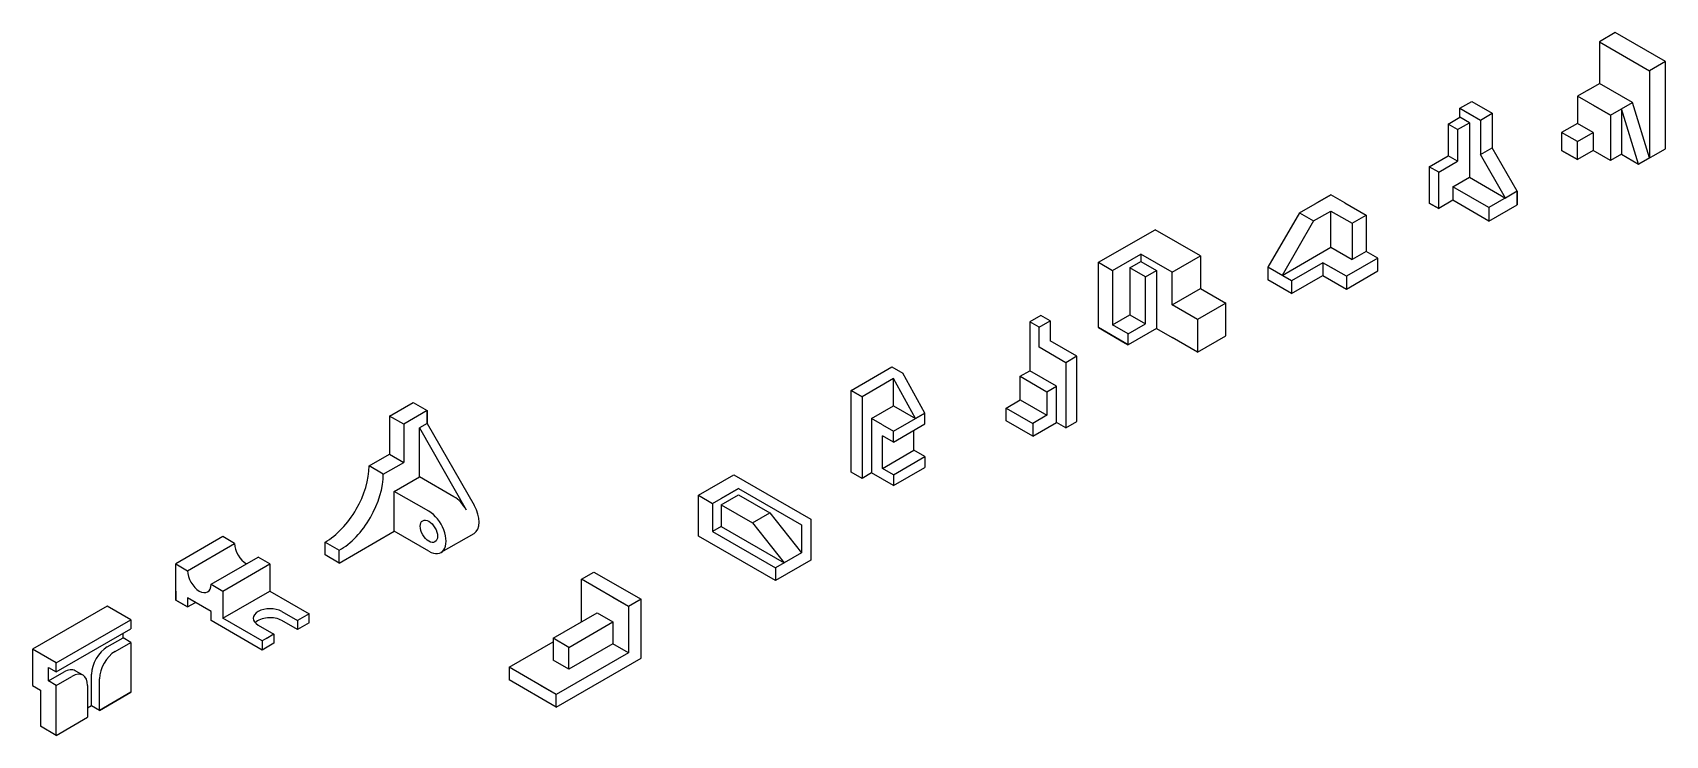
# Model space of a CAD drawing. Header units: millimetres. Extents: x 2896 to 6928, y 1723 to 3545.
# Drawn here: x 4888 to 6688, y 2720 to 3495 of the extents above; entities that cross this region are included whole.
import ezdxf

# ---------------------------------------------------------------- set-up
doc = ezdxf.new("R2010")
doc.units = ezdxf.units.MM

msp = doc.modelspace()

# ---------------------------------------------------------------- linework, layer by layer
for p, q in [((6632.242, 3494.702), (6614.921, 3484.702)), ((6687.667, 3462.702), (6632.242, 3494.702)), ((6614.921, 3484.702), (6670.347, 3452.702)), ((6614.921, 3484.702), (6614.921, 3438.702)), ((6687.667, 3462.702), (6670.347, 3452.702)), ((6687.667, 3366.702), (6687.667, 3462.702)), ((6602.797, 3431.702), (6614.921, 3438.702)), ((6651.294, 3417.702), (6614.921, 3438.702)), ((6670.347, 3452.702), (6670.347, 3356.702)), ((6602.797, 3431.702), (6590.673, 3424.702)), ((6627.046, 3403.702), (6590.673, 3424.702)), ((6590.673, 3424.702), (6590.673, 3394.702)), ((6461.22, 3411.358), (6474.21, 3418.858)), ((6461.22, 3401.358), (6461.22, 3411.358)), ((6461.22, 3411.358), (6471.612, 3405.358)), ((6461.22, 3411.358), (6483.736, 3398.358)), ((6474.21, 3418.858), (6496.727, 3405.858)), ((6483.736, 3398.358), (6496.727, 3405.858)), ((6496.727, 3405.858), (6496.727, 3367.858)), ((6607.993, 3414.702), (6627.046, 3403.702)), ((6627.046, 3403.702), (6639.17, 3410.702)), ((6627.046, 3403.702), (6627.046, 3353.702)), ((6639.17, 3410.702), (6651.294, 3417.702)), ((6639.17, 3410.702), (6639.17, 3360.702)), ((6658.223, 3349.702), (6639.17, 3410.702)), ((6670.347, 3356.702), (6651.294, 3417.702)), ((6448.229, 3393.858), (6461.22, 3401.358)), ((6458.622, 3387.858), (6448.229, 3393.858)), ((6448.229, 3393.858), (6448.229, 3358.858)), ((6458.622, 3387.858), (6471.612, 3395.358)), ((6458.622, 3387.858), (6458.622, 3352.858)), ((6471.612, 3395.358), (6461.22, 3401.358)), ((6471.612, 3395.358), (6471.612, 3335.358)), ((6483.736, 3398.358), (6483.736, 3360.358)), ((6590.673, 3394.702), (6573.352, 3384.702)), ((6590.673, 3374.702), (6573.352, 3384.702)), ((6573.352, 3384.702), (6573.352, 3364.702)), ((6607.993, 3384.702), (6590.673, 3394.702)), ((6590.673, 3374.702), (6607.993, 3384.702)), ((6607.993, 3384.702), (6607.993, 3364.702)), ((6483.736, 3360.358), (6496.727, 3367.858)), ((6524.44, 3319.858), (6496.727, 3367.858)), ((6590.673, 3354.702), (6590.673, 3374.702)), ((6658.223, 3349.702), (6687.667, 3366.702)), ((6427.445, 3346.858), (6448.229, 3358.858)), ((6437.837, 3340.858), (6458.622, 3352.858)), ((6458.622, 3352.858), (6448.229, 3358.858)), ((6511.449, 3312.358), (6483.736, 3360.358)), ((6590.673, 3354.702), (6573.352, 3364.702)), ((6573.352, 3364.702), (6590.673, 3354.702)), ((6607.993, 3364.702), (6590.673, 3354.702)), ((6627.046, 3353.702), (6607.993, 3364.702)), ((6639.17, 3360.702), (6627.046, 3353.702)), ((6639.17, 3360.702), (6658.223, 3349.702)), ((6670.347, 3356.702), (6658.223, 3349.702)), ((6437.837, 3340.858), (6427.445, 3346.858)), ((6427.445, 3346.858), (6427.445, 3306.858)), ((6437.837, 3300.858), (6437.837, 3340.858)), ((6453.426, 3324.858), (6471.612, 3335.358)), ((6471.612, 3335.358), (6511.449, 3312.358)), ((6284.286, 3296.024), (6318.927, 3316.024)), ((6318.927, 3316.024), (6303.339, 3307.024)), ((6334.516, 3307.024), (6318.927, 3316.024)), ((6493.263, 3301.858), (6453.426, 3324.858)), ((6453.426, 3324.858), (6453.426, 3309.858)), ((6524.44, 3319.858), (6493.263, 3301.858)), ((6524.44, 3319.858), (6511.449, 3312.358)), ((6524.44, 3304.858), (6524.44, 3319.858)), ((6524.44, 3319.858), (6524.44, 3304.858)), ((6284.286, 3296.024), (6249.645, 3236.024)), ((6284.286, 3296.024), (6299.875, 3287.024)), ((6299.875, 3287.024), (6318.927, 3298.024)), ((6318.927, 3298.024), (6342.31, 3284.524)), ((6318.927, 3258.024), (6318.927, 3298.024)), ((6334.516, 3307.024), (6357.898, 3293.524)), ((6342.31, 3284.524), (6357.898, 3293.524)), ((6357.898, 3293.524), (6357.898, 3253.524)), ((6437.837, 3300.858), (6427.445, 3306.858)), ((6427.445, 3306.858), (6437.837, 3300.858)), ((6453.426, 3309.858), (6437.837, 3300.858)), ((6493.263, 3286.858), (6453.426, 3309.858)), ((6493.263, 3286.858), (6524.44, 3304.858)), ((6493.263, 3301.858), (6493.263, 3286.858)), ((6062.784, 3241.447), (6125.138, 3277.447)), ((6175.367, 3248.447), (6125.138, 3277.447)), ((6299.875, 3287.024), (6265.234, 3227.024)), ((6342.31, 3284.524), (6342.31, 3244.524)), ((6265.234, 3227.024), (6318.927, 3258.024)), ((6265.234, 3227.024), (6318.927, 3258.024)), ((6318.927, 3258.024), (6342.31, 3244.524)), ((6062.784, 3169.447), (6062.784, 3241.447)), ((6062.784, 3241.447), (6078.372, 3232.447)), ((6078.372, 3232.447), (6109.549, 3250.447)), ((6097.425, 3235.447), (6109.549, 3242.447)), ((6109.549, 3250.447), (6109.549, 3242.447)), ((6144.19, 3230.447), (6109.549, 3250.447)), ((6109.549, 3242.447), (6126.87, 3232.447)), ((6144.19, 3230.447), (6175.367, 3248.447)), ((6175.367, 3248.447), (6175.367, 3212.447)), ((6310.267, 3241.024), (6275.626, 3221.024)), ((6336.248, 3226.024), (6310.267, 3241.024)), ((6310.267, 3241.024), (6310.267, 3227.024)), ((6325.855, 3232.024), (6310.267, 3241.024)), ((6370.889, 3246.024), (6336.248, 3226.024)), ((6357.898, 3253.524), (6342.31, 3244.524)), ((6370.889, 3246.024), (6357.898, 3253.524)), ((6370.889, 3232.024), (6370.889, 3246.024)), ((6370.889, 3232.024), (6370.889, 3246.024)), ((6078.372, 3232.447), (6078.372, 3172.447)), ((6114.745, 3225.447), (6097.425, 3235.447)), ((6097.425, 3235.447), (6097.425, 3183.447)), ((6114.745, 3225.447), (6126.87, 3232.447)), ((6114.745, 3173.447), (6114.745, 3225.447)), ((6126.87, 3232.447), (6126.87, 3180.447)), ((6144.19, 3194.447), (6144.19, 3230.447)), ((6275.626, 3221.024), (6249.645, 3236.024)), ((6249.645, 3236.024), (6249.645, 3222.024)), ((6275.626, 3207.024), (6249.645, 3222.024)), ((6275.626, 3221.024), (6265.234, 3227.024)), ((6275.626, 3207.024), (6310.267, 3227.024)), ((6310.267, 3227.024), (6336.248, 3212.024)), ((6336.248, 3212.024), (6370.889, 3232.024)), ((6336.248, 3226.024), (6336.248, 3212.024)), ((6144.19, 3194.447), (6175.367, 3212.447)), ((6175.367, 3212.447), (6203.08, 3196.447)), ((6275.626, 3221.024), (6275.626, 3207.024)), ((6171.903, 3178.447), (6144.19, 3194.447)), ((6203.08, 3196.447), (6171.903, 3178.447)), ((6203.08, 3160.447), (6203.08, 3196.447)), ((5999.116, 3182.809), (5986.992, 3175.809)), ((5997.384, 3169.809), (5986.992, 3175.809)), ((5986.992, 3175.809), (5986.992, 3153.809)), ((5997.384, 3169.809), (6009.509, 3176.809)), ((5997.384, 3147.809), (5997.384, 3169.809)), ((6009.509, 3176.809), (5999.116, 3182.809)), ((6009.509, 3176.809), (6009.509, 3154.809)), ((6095.693, 3150.447), (6062.784, 3169.447)), ((6062.784, 3169.447), (6092.229, 3152.447)), ((6062.784, 3169.447), (6095.693, 3150.447)), ((6078.372, 3172.447), (6097.425, 3183.447)), ((6095.693, 3162.447), (6078.372, 3172.447)), ((6095.693, 3162.447), (6114.745, 3173.447)), ((6126.87, 3168.447), (6095.693, 3150.447)), ((6097.425, 3183.447), (6114.745, 3173.447)), ((6126.87, 3180.447), (6126.87, 3168.447)), ((6126.87, 3168.447), (6144.19, 3158.447)), ((6171.903, 3178.447), (6171.903, 3142.447)), ((5986.992, 3153.809), (5986.992, 3121.809)), ((6038.954, 3137.809), (6009.509, 3154.809)), ((6095.693, 3150.447), (6095.693, 3162.447)), ((6171.903, 3142.447), (6144.19, 3158.447)), ((6171.903, 3142.447), (6203.08, 3160.447)), ((6026.829, 3130.809), (5997.384, 3147.809)), ((6038.954, 3137.809), (6026.829, 3130.809)), ((6038.954, 3065.809), (6038.954, 3137.809)), ((5790.193, 3100.211), (5835.226, 3126.211)), ((5835.226, 3126.211), (5847.351, 3119.211)), ((5871.599, 3075.211), (5847.351, 3119.211)), ((5976.6, 3115.809), (5986.992, 3121.809)), ((5976.6, 3089.809), (5976.6, 3115.809)), ((5976.6, 3115.809), (6006.045, 3098.809)), ((6016.437, 3104.809), (5986.992, 3121.809)), ((6026.829, 3130.809), (6026.829, 3058.809)), ((5790.193, 3010.211), (5790.193, 3100.211)), ((5802.317, 3093.211), (5790.193, 3100.211)), ((5790.193, 3100.211), (5802.317, 3093.211)), ((5836.958, 3113.211), (5802.317, 3093.211)), ((5861.207, 3069.211), (5836.958, 3113.211)), ((5836.958, 3083.211), (5836.958, 3113.211)), ((6006.045, 3098.809), (6016.437, 3104.809)), ((6006.045, 3098.809), (6006.045, 3072.809)), ((6016.437, 3064.809), (6016.437, 3104.809)), ((5281.413, 3071.906), (5307.394, 3086.906)), ((5322.982, 3077.906), (5297.001, 3062.906)), ((5307.394, 3086.906), (5322.982, 3077.906)), ((5322.982, 3077.906), (5322.982, 3063.906)), ((5322.982, 3063.906), (5322.982, 3077.906)), ((5802.317, 3093.211), (5802.317, 3003.211)), ((5812.71, 3069.211), (5836.958, 3083.211)), ((5836.958, 3083.211), (5861.207, 3069.211)), ((5961.011, 3080.809), (5976.6, 3089.809)), ((5961.011, 3080.809), (5976.6, 3089.809)), ((5961.011, 3066.809), (5961.011, 3080.809)), ((5961.011, 3080.809), (5990.456, 3063.809)), ((5976.6, 3089.809), (6006.045, 3072.809)), ((5297.001, 3062.906), (5281.413, 3071.906)), ((5281.413, 3071.906), (5281.413, 3029.906)), ((5297.001, 3062.906), (5297.001, 3020.906)), ((5322.982, 3063.906), (5314.322, 3058.906)), ((5322.982, 3063.906), (5374.659, 2973.511)), ((5824.834, 3062.211), (5812.71, 3069.211)), ((5812.71, 3069.211), (5812.71, 3009.211)), ((5824.834, 3062.211), (5836.958, 3055.211)), ((5836.958, 3055.211), (5871.599, 3075.211)), ((5836.958, 3043.211), (5871.599, 3063.211)), ((5871.599, 3075.211), (5861.207, 3069.211)), ((5871.599, 3063.211), (5871.599, 3075.211)), ((5990.456, 3049.809), (5961.011, 3066.809)), ((6006.045, 3072.809), (5990.456, 3063.809)), ((5990.456, 3049.809), (6016.437, 3064.809)), ((5990.456, 3063.809), (5990.456, 3049.809)), ((6026.829, 3058.809), (6016.437, 3064.809)), ((6026.829, 3058.809), (6038.954, 3065.809)), ((5314.322, 3058.906), (5365.998, 2968.511)), ((5314.322, 3004.906), (5314.322, 3058.906)), ((5824.834, 3038.211), (5824.834, 3050.211)), ((5836.958, 3043.211), (5824.834, 3050.211)), ((5836.958, 3043.211), (5836.958, 3055.211)), ((5859.475, 3034.211), (5859.475, 3056.211)), ((5258.896, 3016.906), (5281.413, 3029.906)), ((5281.413, 3029.906), (5297.001, 3020.906)), ((5824.834, 3014.211), (5824.834, 3038.211)), ((5824.834, 3014.211), (5859.475, 3034.211)), ((5836.958, 3007.211), (5871.599, 3027.211)), ((5871.599, 3027.211), (5859.475, 3034.211)), ((5871.599, 3027.211), (5871.599, 3015.211)), ((5274.485, 3007.906), (5258.896, 3016.906)), ((5274.485, 3007.906), (5297.001, 3020.906)), ((5621.885, 2984.578), (5660.856, 3007.078)), ((5660.856, 3007.078), (5745.727, 2958.078)), ((5802.317, 3003.211), (5790.193, 3010.211)), ((5812.71, 3009.211), (5802.317, 3003.211)), ((5836.958, 2995.211), (5812.71, 3009.211)), ((5836.958, 3007.211), (5824.834, 3014.211)), ((5836.958, 2995.211), (5871.599, 3015.211)), ((5836.958, 3007.211), (5836.958, 2995.211)), ((5286.609, 2988.906), (5314.322, 3004.906)), ((5286.609, 2944.906), (5286.609, 2988.906)), ((5324.714, 2966.906), (5286.609, 2988.906)), ((5352.427, 2982.906), (5314.322, 3004.906)), ((5637.474, 2975.578), (5666.052, 2992.078)), ((5666.052, 2992.078), (5647, 2981.078)), ((5666.052, 2992.078), (5647, 2981.078)), ((5666.052, 2992.078), (5735.334, 2952.078)), ((5621.885, 2939.578), (5621.885, 2984.578)), ((5621.885, 2984.578), (5637.474, 2975.578)), ((5637.474, 2975.578), (5637.474, 2944.578)), ((5647, 2974.078), (5666.052, 2985.078)), ((5647, 2974.078), (5681.641, 2954.078)), ((5647, 2974.078), (5647, 2950.078)), ((5666.052, 2985.078), (5700.693, 2965.078)), ((5681.641, 2954.078), (5700.693, 2965.078)), ((5681.641, 2954.078), (5716.282, 2910.078)), ((5700.693, 2965.078), (5735.334, 2921.078)), ((5735.334, 2952.078), (5735.334, 2921.078)), ((5745.727, 2958.078), (5745.727, 2913.078)), ((5097.633, 2938.955), (5045.671, 2908.955)), ((5110.623, 2931.455), (5097.633, 2938.955)), ((5225.987, 2909.906), (5286.609, 2944.906)), ((5324.714, 2922.906), (5286.609, 2944.906)), ((5338.394, 2921.695), (5374.559, 2942.571)), ((5706.756, 2890.578), (5621.885, 2939.578)), ((5647, 2950.078), (5637.474, 2944.578)), ((5637.474, 2944.578), (5706.756, 2904.578)), ((5647, 2950.078), (5716.282, 2910.078)), ((5058.661, 2901.455), (5110.623, 2931.455)), ((5084.642, 2886.455), (5136.604, 2916.455)), ((5149.594, 2908.955), (5136.604, 2916.455)), ((5210.399, 2918.906), (5210.399, 2932.906)), ((5210.399, 2932.906), (5225.987, 2923.906)), ((5225.987, 2909.906), (5210.399, 2918.906)), ((5225.987, 2909.906), (5225.987, 2923.906)), ((5735.334, 2921.078), (5706.756, 2904.578)), ((5735.334, 2921.078), (5716.282, 2910.078)), ((5045.671, 2868.955), (5045.671, 2908.955)), ((5045.671, 2908.955), (5058.661, 2901.455)), ((5097.633, 2878.955), (5149.594, 2908.955)), ((5149.594, 2908.955), (5149.594, 2878.955)), ((5492.838, 2891.917), (5506.694, 2899.917)), ((5506.694, 2899.917), (5558.656, 2869.917)), ((5745.727, 2913.078), (5706.756, 2890.578)), ((5706.756, 2904.578), (5706.756, 2890.578)), ((5084.642, 2886.455), (5097.633, 2878.955)), ((5544.799, 2861.917), (5492.838, 2891.917)), ((5492.838, 2844.917), (5492.838, 2891.917)), ((4970.263, 2862.374), (4887.991, 2814.874)), ((4996.244, 2847.374), (4970.263, 2862.374)), ((5045.671, 2878.955), (5045.671, 2868.955)), ((5045.671, 2868.955), (5058.661, 2861.455)), ((5058.661, 2861.455), (5045.671, 2868.955)), ((5084.642, 2856.455), (5058.661, 2871.455)), ((5058.661, 2871.455), (5058.661, 2861.455)), ((5058.661, 2861.455), (5067.322, 2866.455)), ((5097.633, 2878.955), (5097.633, 2848.955)), ((5097.633, 2848.955), (5149.594, 2878.955)), ((5149.594, 2878.955), (5192.895, 2853.955)), ((5544.799, 2861.917), (5527.479, 2871.917)), ((5558.656, 2869.917), (5544.799, 2861.917)), ((5544.799, 2861.917), (5544.799, 2810.917)), ((5558.656, 2804.917), (5558.656, 2869.917)), ((4913.971, 2799.874), (4996.244, 2847.374)), ((4996.244, 2847.374), (4996.244, 2837.374)), ((5084.642, 2846.455), (5084.642, 2856.455)), ((5140.934, 2813.955), (5084.642, 2846.455)), ((5140.934, 2823.955), (5097.633, 2848.955)), ((5162.584, 2856.455), (5179.905, 2846.455)), ((5179.905, 2836.455), (5162.584, 2846.455)), ((5192.895, 2853.955), (5179.905, 2846.455)), ((5179.905, 2846.455), (5179.905, 2836.455)), ((5192.895, 2843.955), (5179.905, 2836.455)), ((5192.895, 2843.955), (5192.895, 2853.955)), ((5461.661, 2826.917), (5510.158, 2854.917)), ((5478.982, 2816.917), (5527.479, 2844.917)), ((5510.158, 2854.917), (5527.479, 2844.917)), ((5527.479, 2844.917), (5527.479, 2820.917)), ((4913.971, 2789.874), (4996.244, 2837.374)), ((4970.263, 2817.374), (4987.584, 2827.374)), ((4987.584, 2827.374), (4987.584, 2832.374)), ((4996.244, 2822.374), (4987.584, 2827.374)), ((5136.604, 2841.455), (5153.924, 2831.455)), ((5153.924, 2831.455), (5140.934, 2823.955)), ((5153.924, 2831.455), (5145.264, 2826.455)), ((5153.924, 2831.455), (5153.924, 2821.455)), ((5478.982, 2816.917), (5461.661, 2826.917)), ((5461.661, 2826.917), (5461.661, 2802.917)), ((4913.971, 2799.874), (4887.991, 2814.874)), ((4887.991, 2814.874), (4887.991, 2774.874)), ((4887.991, 2814.874), (4887.991, 2774.874)), ((4978.923, 2812.374), (4996.244, 2822.374)), ((4996.244, 2822.374), (4996.244, 2767.374)), ((5140.934, 2823.955), (5140.934, 2813.955)), ((5153.924, 2821.455), (5140.934, 2813.955)), ((5413.164, 2794.917), (5461.661, 2822.917)), ((5544.799, 2810.917), (5465.125, 2764.917)), ((5527.479, 2820.917), (5478.982, 2792.917)), ((5478.982, 2792.917), (5478.982, 2816.917)), ((5544.799, 2810.917), (5527.479, 2820.917)), ((4905.311, 2779.874), (4905.311, 2794.874)), ((4905.311, 2794.874), (4913.971, 2789.874)), ((4905.311, 2779.874), (4922.632, 2789.874)), ((4913.971, 2789.874), (4913.971, 2799.874)), ((4913.971, 2789.874), (4913.971, 2799.874)), ((4943.539, 2786.087), (4934.879, 2791.087)), ((5465.125, 2764.917), (5413.164, 2794.917)), ((5413.164, 2794.917), (5413.164, 2780.917)), ((5478.982, 2792.917), (5461.661, 2802.917)), ((5465.125, 2750.917), (5558.656, 2804.917)), ((4887.991, 2774.874), (4896.651, 2769.874)), ((4913.971, 2774.874), (4905.311, 2779.874)), ((4913.971, 2774.874), (4931.292, 2784.874)), ((4913.971, 2774.874), (4931.292, 2784.874)), ((4913.971, 2719.874), (4913.971, 2774.874)), ((4913.971, 2719.874), (4913.971, 2774.874)), ((4948.612, 2774.874), (4948.612, 2739.874)), ((4952.943, 2752.374), (4952.943, 2787.374)), ((4961.603, 2747.374), (4961.603, 2782.374)), ((5465.125, 2750.917), (5413.164, 2780.917)), ((5465.125, 2764.917), (5447.805, 2774.917)), ((4896.651, 2769.874), (4896.651, 2729.874)), ((4996.244, 2767.374), (4961.603, 2747.374)), ((4961.603, 2747.374), (4996.244, 2767.374)), ((5465.125, 2750.917), (5465.125, 2764.917)), ((4913.971, 2719.874), (4948.612, 2739.874)), ((4952.943, 2752.374), (4948.612, 2749.874)), ((4961.603, 2747.374), (4952.943, 2752.374)), ((4913.971, 2719.874), (4896.651, 2729.874))]:
    msp.add_line(p, q)
for centre, major_axis, start_param, end_param in [((5210.399, 2988.906), (-34.293, -59.397), 0.78539816, 2.35619449), ((5225.987, 2979.906), (-34.293, -59.397), 0.78539816, 2.35619449), ((5352.427, 2960.906), (13.472, -23.335), 7.84659466, 8.6393798), ((5361.087, 2965.906), (13.472, -23.335), 6.28309554, 7.84659466), ((5324.714, 2944.906), (13.472, -23.335), 5.49778714, 8.6393798), ((5123.613, 2923.955), (9.186, -15.91), 3.92699082, 5.49778714), ((5071.652, 2893.955), (9.186, -15.91), 3.92699082, 7.06858347), ((5149.594, 2848.955), (-18.371, 0), 3.92699082, 7.06858347), ((5149.594, 2838.955), (-18.371, 0), 3.92699082, 5.79230263), ((4970.263, 2797.374), (-12.247, -21.213), 3.92699082, 5.49778714), ((4978.923, 2792.374), (-12.247, -21.213), 3.92699082, 5.49778714), ((4922.632, 2769.874), (-12.247, -21.213), 9.42477796, 10.21017612), ((4931.292, 2764.874), (-12.247, -21.213), 8.6393798, 10.21017612)]:
    msp.add_ellipse(centre, major_axis=major_axis, ratio=0.57735027, start_param=start_param, end_param=end_param)
msp.add_ellipse((5324.714, 2944.906), major_axis=(6.736, -11.667), ratio=0.57735027)

doc.saveas('drawing.dxf')
